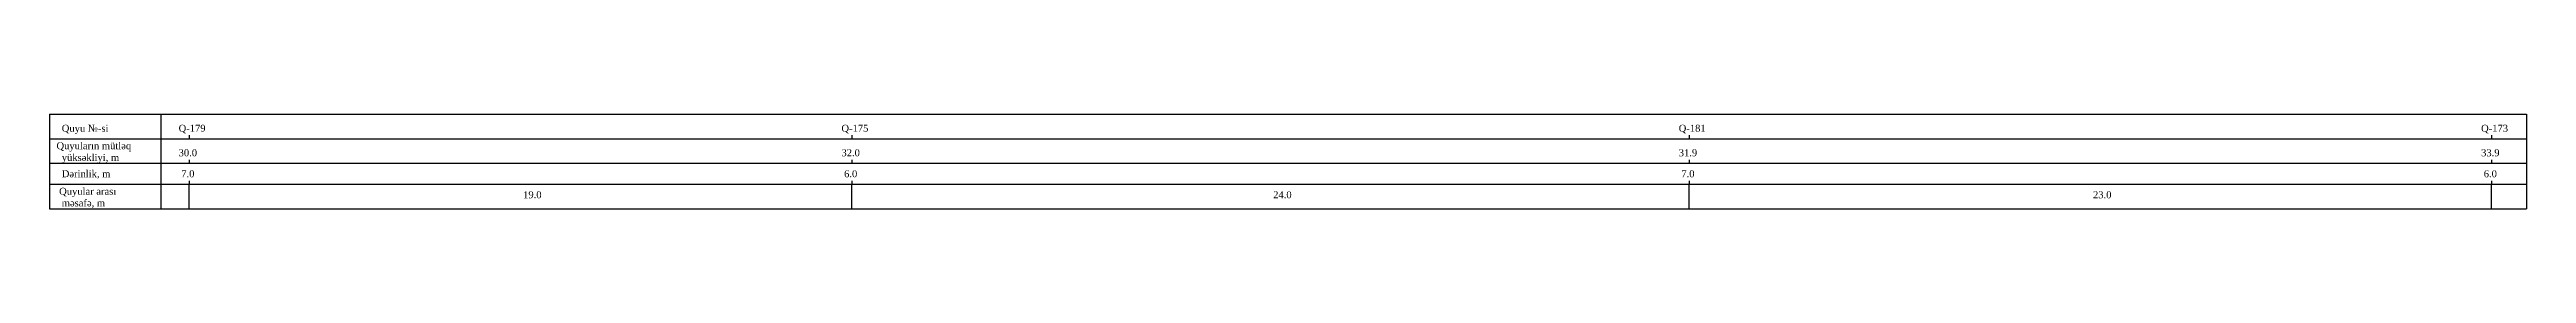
# Model space of a CAD drawing. Header units: metres. Extents: x -12 to 2972, y -44 to 382.
# Drawn here: x 1888 to 2598, y -44 to -17 of the extents above; entities that cross this region are included whole.
import ezdxf

# ---------------------------------------------------------------- set-up
doc = ezdxf.new("R2010")
doc.units = ezdxf.units.M
doc.styles.add('Times New Roman', font='Times New Roman')

msp = doc.modelspace()

# ---------------------------------------------------------------- texts
at = {"char_height": 2, "attachment_point": 1, "style": 'Times New Roman'}
for s, insert in [('  Quyu №-si', (1890, -20)), ('Q-179', (1925, -20)), ('Q-175', (2115, -20)), ('Q-181', (2355, -20)), ('Q-173', (2585, -20)), ('Quyuların mütləq\\P  yüksəkliyi, m', (1890, -25)), ('30.0', (1925, -27)), ('32.0', (2115, -27)), ('31.9', (2355, -27)), ('33.9', (2585, -27)), ('  Dərinlik, m', (1890, -33)), (' 7.0', (1925, -33)), (' 6.0', (2115, -33)), (' 7.0', (2355, -33)), (' 6.0', (2585, -33)), (' Quyular arası\\P  məsafə, m', (1890, -38)), (' 19.0', (2023, -39)), (' 24.0', (2238, -39)), (' 23.0', (2473, -39))]:
    msp.add_mtext(s, dxfattribs=dict(at, insert=insert))

# ---------------------------------------------------------------- linework, layer by layer
at = {"layer": 'line_layer', "color": 7}
for p, q in [((1888, -17), (2598, -17)), ((1888, -17), (1888, -44)), ((1920, -44), (1920, -17)), ((2598, -17), (2598, -44)), ((1888, -24), (2598, -24)), ((1928, -23), (1928, -24)), ((2118, -23), (2118, -24)), ((2358, -23), (2358, -24)), ((2588, -23), (2588, -24)), ((1888, -31), (2598, -31)), ((1928, -30), (1928, -31)), ((2118, -30), (2118, -31)), ((2358, -30), (2358, -31)), ((2588, -30), (2588, -31)), ((1888, -37), (2598, -37)), ((1928, -36), (1928, -37)), ((1928, -44), (1928, -37)), ((2118, -36), (2118, -37)), ((2118, -44), (2118, -37)), ((2358, -36), (2358, -37)), ((2358, -44), (2358, -37)), ((2588, -36), (2588, -37)), ((2588, -44), (2588, -37)), ((1888, -44), (2598, -44))]:
    msp.add_line(p, q, dxfattribs=at)

msp.set_redraw_order([(e.dxf.handle, doc.entitydb.next_handle()) for e in msp.query("TEXT MTEXT ATTDEF DIMENSION ARC_DIMENSION")])  # texts and dimensions are drawn at this point

doc.saveas('drawing.dxf')
